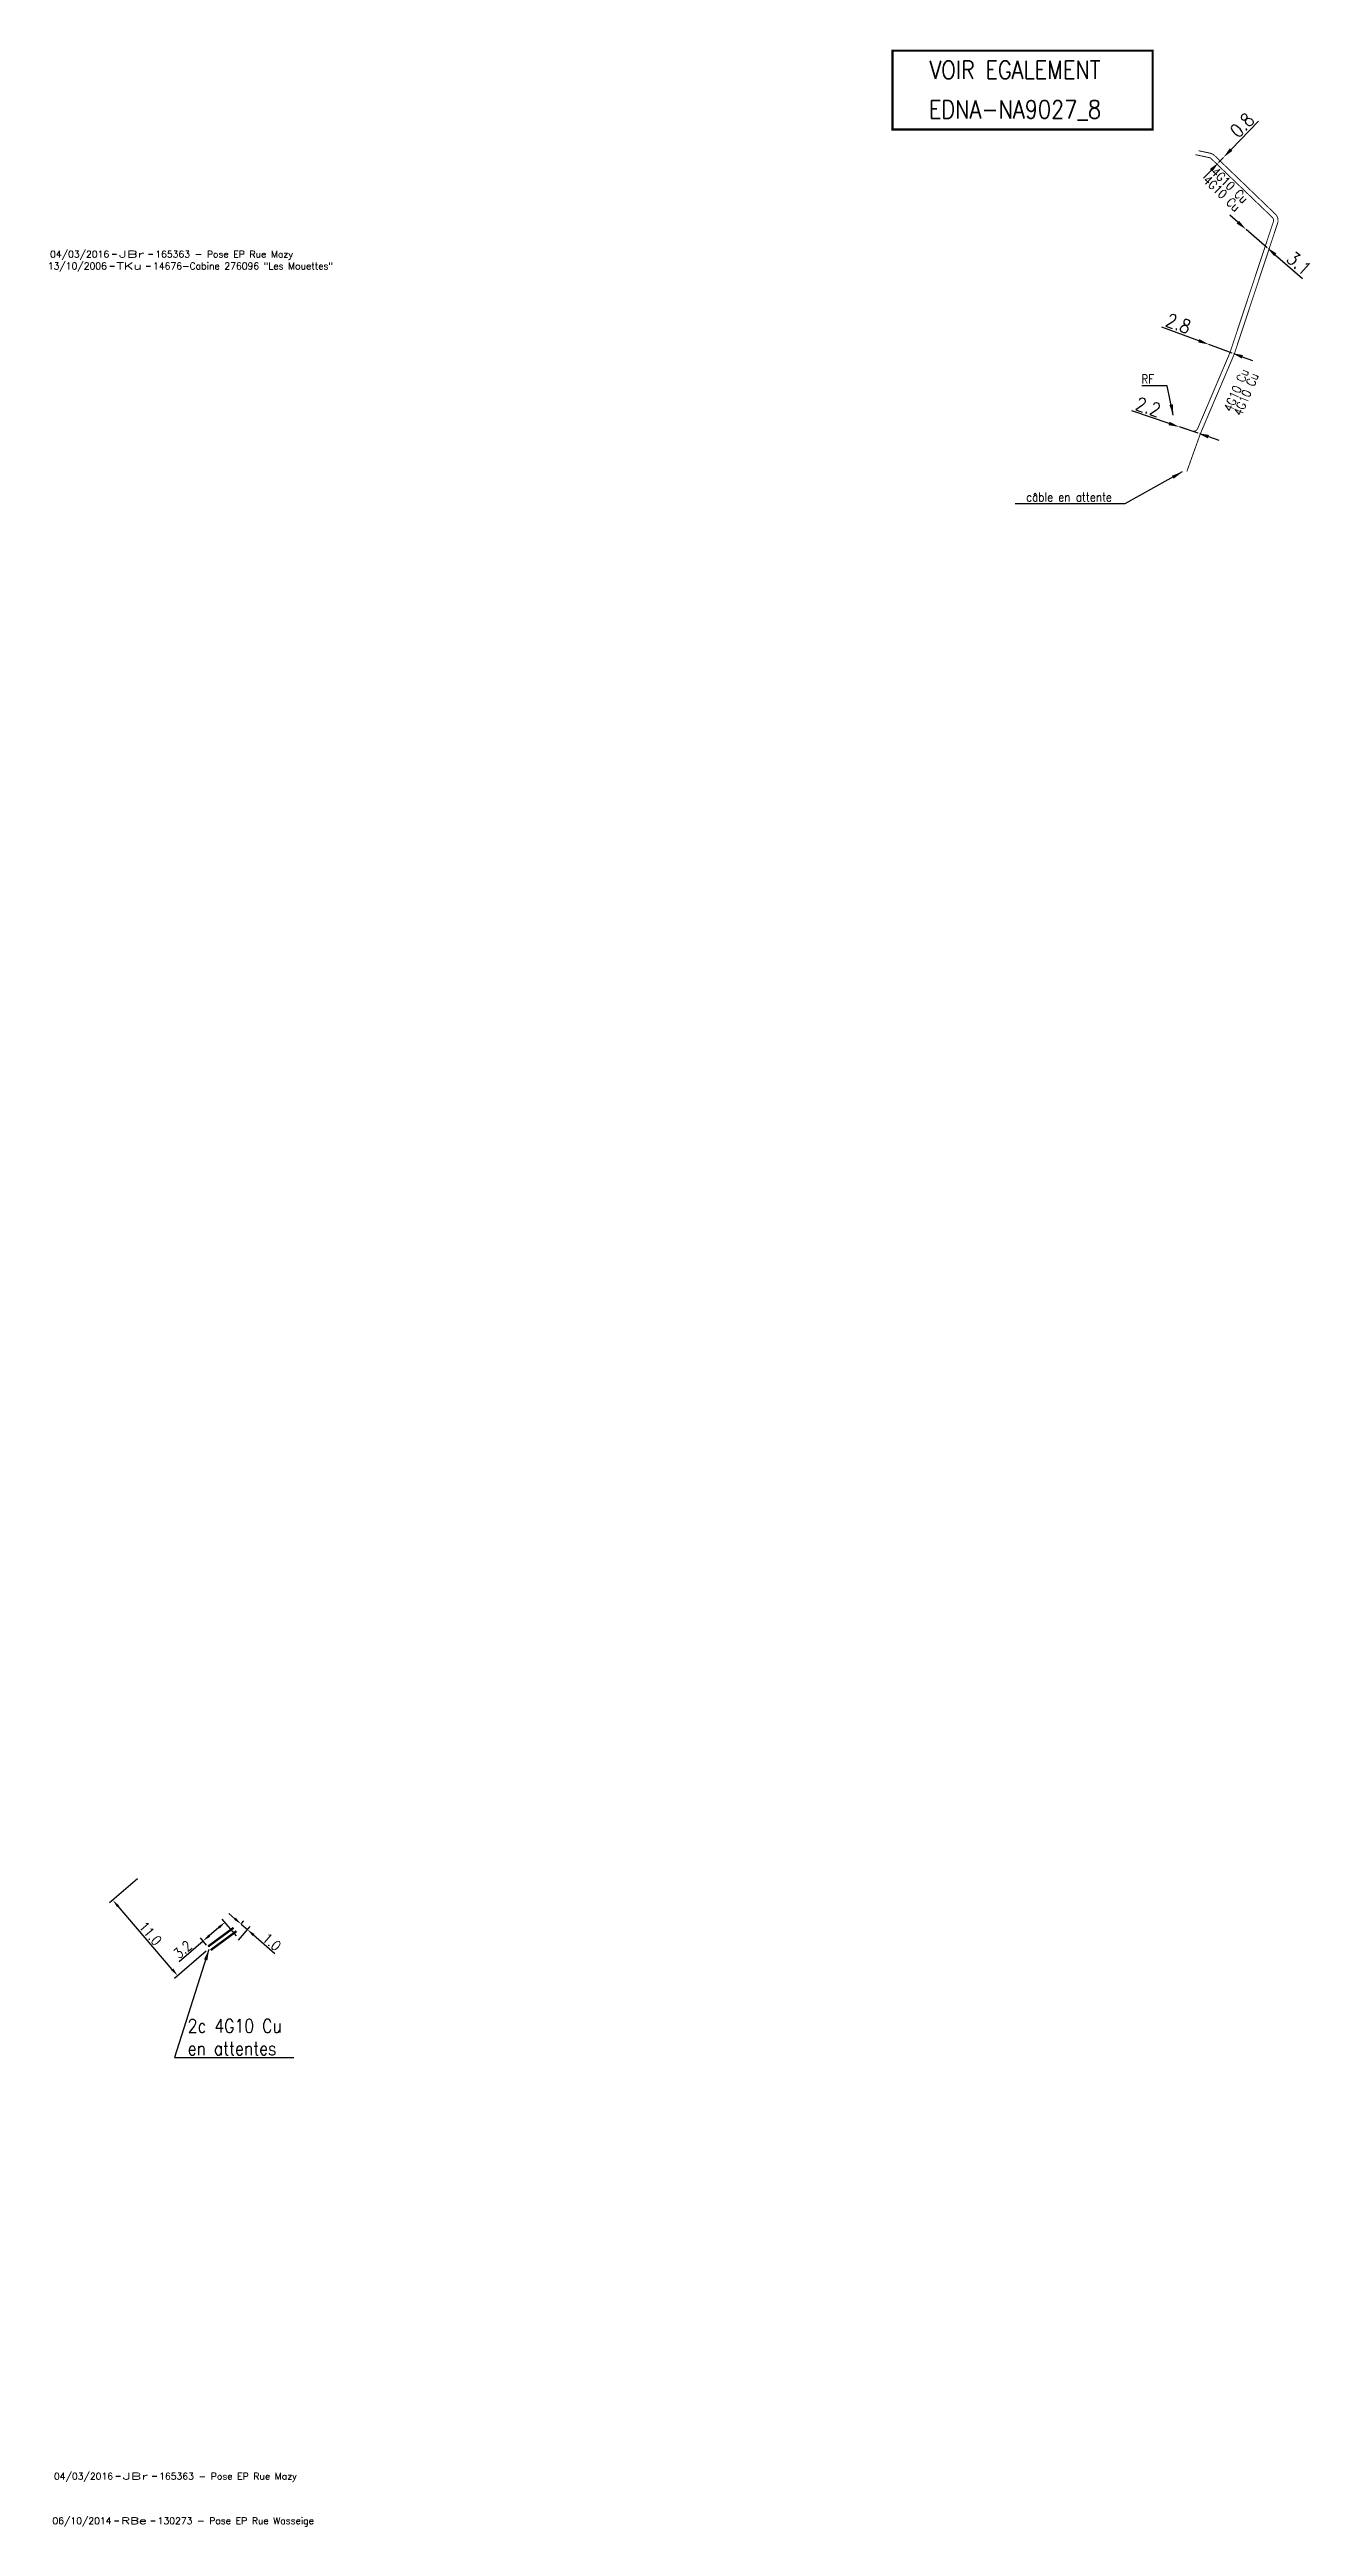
# Model space of a CAD drawing. Header units: millimetres. Extents: x 185116 to 185972, y 126995 to 127892.
# Drawn here: x 185510.7 to 185650.9, y 127510.2 to 127784.8 of the extents above; entities that cross this region are included whole.
import ezdxf
from ezdxf.enums import TextEntityAlignment as Align

# ---------------------------------------------------------------- set-up
doc = ezdxf.new("R2010")
doc.units = ezdxf.units.MM
doc.header["$PDMODE"] = 34
doc.linetypes.add('E_ST_Cu', pattern=[2000, 1000, 1000])
doc.layers.get('0').update_dxf_attribs({"linetype": 'CONTINUOUS'})
doc.layers.get('Defpoints').update_dxf_attribs({"linetype": 'CONTINUOUS'})
doc.layers.add('E_110', color=1, linetype='CONTINUOUS')
doc.layers.add('E_930', color=7, linetype='CONTINUOUS')
doc.layers.add('E_910', color=7, linetype='CONTINUOUS', plot=False)
doc.styles.get("Standard").update_dxf_attribs({"font": 'romans.shx', "width": 0.85})
doc.dimstyles.get("Standard").update_dxf_attribs({"dimtxt": 1.5, "dimasz": 1.2, "dimexe": 0.625, "dimexo": 0.625, "dimgap": 0.25, "dimtad": 1, "dimdec": 1, "dimzin": 0, "dimdsep": 46, "dimtxsty": 'Standard', "dimcen": -0.5, "dimadec": 0, "dimazin": 0, "dimtfac": 1, "dimtdec": 1, "dimtmove": 0, "dimatfit": 3, "dimfxl": 0, "dimtolj": 1, "dimtzin": 0, "dimarcsym": 0})

msp = doc.modelspace()

# ---------------------------------------------------------------- texts
at = {"layer": 'E_110', "linetype": 'E_ST_Cu', "ltscale": 0.5, "width": 0.85}
for rotation, p in [(316.1184, (185638.51, 127770.22)), (316.1184, (185639.39, 127771.12)), (66.9799, (185641.74, 127744.55)), (66.9799, (185642.82, 127744.1))]:
    msp.add_text('4G10 Cu', height=1, rotation=rotation, dxfattribs=at).set_placement(p)
at = {"layer": 'E_110', "linetype": 'Continuous', "char_height": 1, "attachment_point": 6}
for s, insert in [('RF', (185633.15, 127748.26)), ('câble en attente', (185628.46, 127735.18))]:
    msp.add_mtext(s, dxfattribs=dict(at, insert=insert))
at = {"layer": 'E_110', "insert": (185525.98, 127564.42), "char_height": 1.5, "attachment_point": 4}
msp.add_mtext('2c 4G10 Cu\\Pen attentes', dxfattribs=at)
at = {"layer": 'E_930', "width": 0.85}
for s, p in [('VOIR EGALEMENT', (185617.71, 127781.54)), ('EDNA-NA9027_8', (185617.71, 127777.17))]:
    msp.add_text(s, height=2, dxfattribs=at).set_placement(p, align=Align.CENTER)

# ---------------------------------------------------------------- blocks, each defined once
blk = doc.blocks.new('GIS_MODF')
at = {"color": 0, "linetype": 'Continuous', "flags": 128}
for points in [[(-2.26, -0.01), (-1.76, -0.01)], [(1.76, -0.01), (2.26, -0.01)]]:
    blk.add_lwpolyline(points, dxfattribs=at)
at = {"color": 0, "linetype": 'Continuous'}
blk.add_attdef('DATE', text='', height=0.75, dxfattribs=at).set_placement((-2.58, -0.39), align=Align.RIGHT)
at = {"color": 0, "linetype": 'Continuous', "width": 3.590909}
blk.add_attdef('USER', text='', height=0.75, dxfattribs=at).set_placement((-1.52, -0.39), (1.31, -0.39), align=Align.FIT)
at = {"color": 0, "linetype": 'Continuous'}
blk.add_attdef('DESC', (2.53, -0.39), '', height=0.75, dxfattribs=at)
blk = doc.blocks.new('*D18')
at = {"layer": 'Defpoints', "color": 0, "linetype": 'Continuous', "transparency": 16777216}
for p in [(185531.29, 127574.82), (185531.63, 127576.65), (185532.61, 127576.34)]:
    blk.add_point(p, dxfattribs=at)
at = {"layer": 'E_110', "color": 0, "linetype": 'Continuous', "lineweight": -2, "transparency": 16777216}
for p, q in [((185531.22, 127577.55), (185530.54, 127578.14)), ((185531.94, 127577.01), (185532.21, 127577.32)), ((185531.6, 127575.18), (185532.92, 127576.69)), ((185531.9, 127576.96), (185532.61, 127576.34)), ((185533.29, 127575.75), (185535.66, 127573.68))]:
    blk.add_line(p, q, dxfattribs=at)
at = {"layer": 'E_110', "color": 0, "linetype": 'Continuous', "transparency": 16777216}
for points in [[(185531.32, 127577.67), (185531.12, 127577.44), (185531.9, 127576.96)], [(185533.39, 127575.86), (185533.19, 127575.63), (185532.61, 127576.34)]]:
    blk.add_solid(points, dxfattribs=at)
at = {"layer": 'E_110', "color": 0, "linetype": 'Continuous', "transparency": 16777216, "insert": (185535.31, 127574.98), "char_height": 1.125, "attachment_point": 5, "rotation": 318.9137}
blk.add_mtext('\\A1;1.0', dxfattribs=at)
blk = doc.blocks.new('*D19')
at = {"layer": 'Defpoints', "color": 0, "linetype": 'Continuous', "transparency": 16777216}
for p in [(185530.12, 127577.16), (185531.71, 127575.31), (185528.39, 127574.27)]:
    blk.add_point(p, dxfattribs=at)
at = {"layer": 'E_110', "color": 0, "linetype": 'Continuous', "lineweight": -2, "transparency": 16777216}
for p, q in [((185531.41, 127575.66), (185529.82, 127577.52)), ((185527.69, 127575.08), (185525.02, 127572.79)), ((185528.08, 127574.63), (185527.39, 127575.44)), ((185529.44, 127576.58), (185528.38, 127575.67))]:
    blk.add_line(p, q, dxfattribs=at)
at = {"layer": 'E_110', "color": 0, "linetype": 'Continuous', "transparency": 16777216}
for points in [[(185529.34, 127576.69), (185529.54, 127576.46), (185530.12, 127577.16)], [(185528.28, 127575.78), (185528.47, 127575.55), (185527.69, 127575.08)]]:
    blk.add_solid(points, dxfattribs=at)
at = {"layer": 'E_110', "color": 0, "linetype": 'Continuous', "transparency": 16777216, "insert": (185525.43, 127574.14), "char_height": 1.125, "attachment_point": 5, "rotation": 40.5573}
blk.add_mtext('\\A1;3.2', dxfattribs=at)
blk = doc.blocks.new('*D20')
at = {"layer": 'Defpoints', "color": 0, "linetype": 'Continuous', "transparency": 16777216}
for p in [(185520.77, 127582.28), (185517.67, 127579.62), (185528.39, 127574.27)]:
    blk.add_point(p, dxfattribs=at)
at = {"layer": 'E_110', "color": 0, "linetype": 'Continuous', "lineweight": -2, "transparency": 16777216}
for p, q in [((185520.42, 127581.97), (185517.32, 127579.31)), ((185524.27, 127571.93), (185518.26, 127578.94)), ((185528.03, 127573.97), (185524.51, 127570.94))]:
    blk.add_line(p, q, dxfattribs=at)
at = {"layer": 'E_110', "color": 0, "linetype": 'Continuous', "transparency": 16777216}
for points in [[(185518.37, 127579.03), (185518.15, 127578.84), (185517.67, 127579.62)], [(185524.39, 127572.03), (185524.16, 127571.83), (185524.86, 127571.25)]]:
    blk.add_solid(points, dxfattribs=at)
at = {"layer": 'E_110', "color": 0, "linetype": 'Continuous', "transparency": 16777216, "insert": (185521.84, 127575.92), "char_height": 1.125, "attachment_point": 5, "rotation": 310.6464}
blk.add_mtext('\\A1;11.0', dxfattribs=at)
blk = doc.blocks.new('*D32')
at = {"layer": 'Defpoints', "color": 0, "linetype": 'Continuous', "transparency": 16777216}
for p in [(185640.29, 127772.27), (185640.84, 127772.85), (185640.84, 127772.85)]:
    blk.add_point(p, dxfattribs=at)
at = {"layer": 'E_110', "color": 0, "linetype": 'Continuous', "lineweight": -2, "transparency": 16777216}
for p, q in [((185641.68, 127773.71), (185644.71, 127776.86)), ((185640.29, 127772.27), (185640.84, 127772.85)), ((185639.46, 127771.41), (185638.63, 127770.54))]:
    blk.add_line(p, q, dxfattribs=at)
at = {"layer": 'E_110', "color": 0, "linetype": 'Continuous', "transparency": 16777216}
for points in [[(185639.31, 127771.55), (185639.6, 127771.27), (185640.29, 127772.27)], [(185641.53, 127773.85), (185641.82, 127773.57), (185640.84, 127772.85)]]:
    blk.add_solid(points, dxfattribs=at)
at = {"layer": 'E_110', "color": 0, "linetype": 'Continuous', "transparency": 16777216, "insert": (185642.89, 127776.41), "char_height": 1.5, "attachment_point": 5, "rotation": 46.1184}
blk.add_mtext('\\A1;0.8', dxfattribs=at)
blk = doc.blocks.new('*D33')
at = {"layer": 'Defpoints', "color": 0, "linetype": 'Continuous', "transparency": 16777216}
for p in [(185635.94, 127742.96), (185635.94, 127742.96), (185638.02, 127742.26)]:
    blk.add_point(p, dxfattribs=at)
at = {"layer": 'E_110', "color": 0, "linetype": 'Continuous', "lineweight": -2, "transparency": 16777216}
for p, q in [((185634.8, 127743.35), (185630.66, 127744.74)), ((185638.02, 127742.26), (185635.94, 127742.96)), ((185639.16, 127741.88), (185640.3, 127741.5))]:
    blk.add_line(p, q, dxfattribs=at)
at = {"layer": 'E_110', "color": 0, "linetype": 'Continuous', "transparency": 16777216}
for points in [[(185634.87, 127743.53), (185634.74, 127743.16), (185635.94, 127742.96)], [(185639.23, 127742.07), (185639.1, 127741.69), (185638.02, 127742.26)]]:
    blk.add_solid(points, dxfattribs=at)
at = {"layer": 'E_110', "color": 0, "linetype": 'Continuous', "transparency": 16777216, "insert": (185632.48, 127745.18), "char_height": 1.5, "attachment_point": 5, "rotation": 341.4109}
blk.add_mtext('\\A1;2.2', dxfattribs=at)
blk = doc.blocks.new('*D34')
at = {"layer": 'Defpoints', "color": 0, "linetype": 'Continuous', "transparency": 16777216}
for p in [(185639.22, 127752.1), (185639.22, 127752.1), (185641.8, 127751.15)]:
    blk.add_point(p, dxfattribs=at)
at = {"layer": 'E_110', "color": 0, "linetype": 'Continuous', "lineweight": -2, "transparency": 16777216}
for p, q in [((185638.09, 127752.52), (185634, 127754.03)), ((185641.8, 127751.15), (185639.22, 127752.1)), ((185642.92, 127750.73), (185644.05, 127750.31))]:
    blk.add_line(p, q, dxfattribs=at)
at = {"layer": 'E_110', "color": 0, "linetype": 'Continuous', "transparency": 16777216}
for points in [[(185638.16, 127752.7), (185638.03, 127752.33), (185639.22, 127752.1)], [(185642.99, 127750.92), (185642.86, 127750.54), (185641.8, 127751.15)]]:
    blk.add_solid(points, dxfattribs=at)
at = {"layer": 'E_110', "color": 0, "linetype": 'Continuous', "transparency": 16777216, "insert": (185635.83, 127754.42), "char_height": 1.5, "attachment_point": 5, "rotation": 339.6918}
blk.add_mtext('\\A1;2.8', dxfattribs=at)
blk = doc.blocks.new('*D35')
at = {"layer": 'Defpoints', "color": 0, "linetype": 'Continuous', "transparency": 16777216}
for p in [(185643.33, 127764.87), (185643.33, 127764.87), (185645.67, 127762.84)]:
    blk.add_point(p, dxfattribs=at)
at = {"layer": 'E_110', "color": 0, "linetype": 'Continuous', "lineweight": -2, "transparency": 16777216}
for p, q in [((185642.42, 127765.66), (185641.52, 127766.44)), ((185643.33, 127764.87), (185645.67, 127762.84)), ((185646.58, 127762.05), (185649.61, 127759.43))]:
    blk.add_line(p, q, dxfattribs=at)
at = {"layer": 'E_110', "color": 0, "linetype": 'Continuous', "transparency": 16777216}
for points in [[(185642.56, 127765.81), (185642.29, 127765.5), (185643.33, 127764.87)], [(185646.71, 127762.2), (185646.45, 127761.9), (185645.67, 127762.84)]]:
    blk.add_solid(points, dxfattribs=at)
at = {"layer": 'E_110', "color": 0, "linetype": 'Continuous', "transparency": 16777216, "insert": (185649.2, 127761.1), "char_height": 1.5, "attachment_point": 5, "rotation": 319.0824}
blk.add_mtext('\\A1;3.1', dxfattribs=at)

# ---------------------------------------------------------------- dimensions: what is measured, and where the dimension line sits
at = {"layer": 'E_110', "linetype": 'Continuous'}
for base, p1, p2, angle, override, picture, middle in [((185640.84, 127772.85), (185640.29, 127772.27), (185640.84, 127772.85), 226.1184, {"dimatfit": 0}, '*D32', (185643.61, 127775.72)), ((185643.33, 127764.87), (185645.67, 127762.84), (185643.33, 127764.87), 319.0824, {"dimatfit": 0}, '*D35', (185648.55, 127760.35)), ((185639.22, 127752.1), (185641.8, 127751.15), (185639.22, 127752.1), 339.6918, {"dimscale": 1, "dimlfac": 1, "dimlunit": 2, "dimatfit": 0}, '*D34', (185635.48, 127753.48)), ((185635.94, 127742.96), (185638.02, 127742.26), (185635.94, 127742.96), 341.4109, {"dimatfit": 0}, '*D33', (185632.16, 127744.23)), ((185517.67, 127579.62), (185528.39, 127574.27), (185520.77, 127582.28), 310.6464, {"dimscale": 0.75}, '*D20', (185521.27, 127575.43)), ((185530.12, 127577.16), (185528.39, 127574.27), (185531.71, 127575.31), 220.5573, {"dimscale": 0.75}, '*D19', (185525.92, 127573.57))]:
    dim = msp.add_linear_dim(base=base, p1=p1, p2=p2, angle=angle, dimstyle='Standard', override=override, dxfattribs=at)
    dim.commit()
    dim.dimension.update_dxf_attribs({"geometry": picture, "text_midpoint": middle, "dimtype": 160})
dim = msp.add_linear_dim(base=(185532.61, 127576.34), p1=(185531.63, 127576.65), p2=(185531.29, 127574.82), angle=138.9137, text='1.0', dimstyle='Standard', override={"dimscale": 0.75}, dxfattribs=at)
dim.commit()
dim.dimension.update_dxf_attribs({"geometry": '*D18', "text_midpoint": (185534.82, 127574.42), "dimtype": 160})

# ---------------------------------------------------------------- linework, layer by layer
at = {"layer": 'E_110', "linetype": 'E_ST_Cu', "ltscale": 0.5}
for points in [[(185637.71, 127773.15, 0.1, 0.1, 0), (185639.25, 127772.82, 0.1, 0.1, -0.139651), (185639.49, 127772.69, 0.1, 0.1, 0), (185640.12, 127772.08, 0.1, 0.1, 0), (185646.23, 127766.21, 0.1, 0.1, -0.288863), (185646.36, 127765.7, 0.1, 0.1, 0), (185645.47, 127763.02, 0.1, 0.1, 0), (185641.57, 127751.25, 0.1, 0.1, -0.020468), (185641.56, 127751.21, 0.1, 0.1, 0), (185637.97, 127742.78, 0.1, 0.1, -0.38945), (185637.36, 127742.5, 0.1, 0.1, 0), (185636.17, 127742.88, 0.1, 0.1, 0)], [(185638.09, 127773.58, 0.1, 0.1, 0), (185639.36, 127773.31, 0.1, 0.1, -0.139651), (185639.84, 127773.05, 0.1, 0.1, 0), (185640.47, 127772.44, 0.1, 0.1, 0), (185646.57, 127766.57, 0.1, 0.1, -0.288863), (185646.83, 127765.54, 0.1, 0.1, 0), (185645.88, 127762.66, 0.1, 0.1, 0), (185642.04, 127751.08, 0.1, 0.1, -0.020484), (185642.03, 127751.04, 0.1, 0.1, 0), (185638.26, 127742.18, 0.1, 0.1, 0), (185636.77, 127738.02, 0.1, 0.1, 0)]]:
    msp.add_lwpolyline(points, format="xyseb", dxfattribs=at)
at = {"layer": 'E_110', "linetype": 'E_ST_Cu', "const_width": 0.25, "flags": 128}
for points in [[(185528.24, 127574.47), (185531.07, 127576.55)], [(185528.53, 127574.07), (185531.39, 127576.17)]]:
    msp.add_lwpolyline(points, dxfattribs=at)
at = {"layer": 'E_930', "const_width": 0.25}
msp.add_lwpolyline([(185604.14, 127784.68), (185632.98, 127784.68), (185632.98, 127775.94), (185604.14, 127775.94)], close=True, dxfattribs=at)

# ---------------------------------------------------------------- block references
at = {"layer": 'E_910'}
ref = msp.add_blockref('GIS_MODF', (185519.61, 127760.81), dxfattribs=at)
ref.add_attrib('DATE', '13/10/2006', dxfattribs={"layer": '0', "color": 0, "linetype": 'Continuous', "height": 0.75}).set_placement((185517.03, 127760.43), align=Align.RIGHT)
ref.add_attrib('USER', 'TKu', dxfattribs={"layer": '0', "color": 0, "linetype": 'Continuous', "height": 0.75, "width": 1.519231}).set_placement((185518.09, 127760.43), (185520.92, 127760.43), align=Align.FIT)
ref.add_attrib('DESC', '14676-Cabine 276096 "Les Mouettes"', (185522.14, 127760.43), dxfattribs={"layer": '0', "color": 0, "linetype": 'Continuous', "height": 0.75})
ref = msp.add_blockref('GIS_MODF', (185519.86, 127762.13), dxfattribs=at)
ref.add_attrib('DATE', '04/03/2016', dxfattribs={"layer": '0', "color": 0, "linetype": 'Continuous', "height": 0.75}).set_placement((185517.28, 127761.74), align=Align.RIGHT)
ref.add_attrib('USER', 'JBr', dxfattribs={"layer": '0', "color": 0, "linetype": 'Continuous', "height": 0.75, "width": 1.612245}).set_placement((185518.34, 127761.74), (185521.16, 127761.74), align=Align.FIT)
ref.add_attrib('DESC', '165363 - Pose EP Rue Mazy', (185522.39, 127761.74), dxfattribs={"layer": '0', "color": 0, "linetype": 'Continuous', "height": 0.75})
ref = msp.add_blockref('GIS_MODF', (185520.29, 127515.75), dxfattribs=at)
ref.add_attrib('DATE', '04/03/2016', dxfattribs={"layer": '0', "color": 0, "linetype": 'Continuous', "height": 0.75}).set_placement((185517.71, 127515.36), align=Align.RIGHT)
ref.add_attrib('USER', 'JBr', dxfattribs={"layer": '0', "color": 0, "linetype": 'Continuous', "height": 0.75, "width": 1.612245}).set_placement((185518.77, 127515.36), (185521.59, 127515.36), align=Align.FIT)
ref.add_attrib('DESC', '165363 - Pose EP Rue Mazy', (185522.82, 127515.36), dxfattribs={"layer": '0', "color": 0, "linetype": 'Continuous', "height": 0.75})
ref = msp.add_blockref('GIS_MODF', (185520.12, 127510.8), dxfattribs=at)
ref.add_attrib('DATE', '06/10/2014', dxfattribs={"layer": '0', "color": 0, "linetype": 'Continuous', "height": 0.75}).set_placement((185517.54, 127510.42), align=Align.RIGHT)
ref.add_attrib('USER', 'RBe', dxfattribs={"layer": '0', "color": 0, "linetype": 'Continuous', "height": 0.75, "width": 1.385965}).set_placement((185518.6, 127510.42), (185521.43, 127510.42), align=Align.FIT)
ref.add_attrib('DESC', '130273 - Pose EP Rue Wasseige', (185522.65, 127510.42), dxfattribs={"layer": '0', "color": 0, "linetype": 'Continuous', "height": 0.75})

msp.set_redraw_order([(e.dxf.handle, doc.entitydb.next_handle()) for e in msp.query("TEXT MTEXT ATTDEF DIMENSION ARC_DIMENSION")])  # texts and dimensions are drawn at this point

# ---------------------------------------------------------------- leaders
at = {"layer": 'E_110', "linetype": 'Continuous', "annotation_type": 0, "has_hookline": 1, "hookline_direction": 1}
for points, text_width in [([(185635.27, 127744.26), (185634.6, 127747.51), (185633.4, 127747.51)], 1.38), ([(185636.26, 127737.97), (185629.91, 127734.43), (185628.71, 127734.43)], 10.73)]:
    msp.add_leader(points, dimstyle='Standard', dxfattribs=dict(at, text_width=text_width))
at = {"layer": 'E_110', "annotation_type": 0, "has_hookline": 1, "hookline_direction": 0, "text_width": 11.78}
msp.add_leader([(185528.34, 127574.13), (185524.53, 127562.17), (185525.73, 127562.17)], dimstyle='Standard', dxfattribs=at)

doc.saveas('drawing.dxf')
